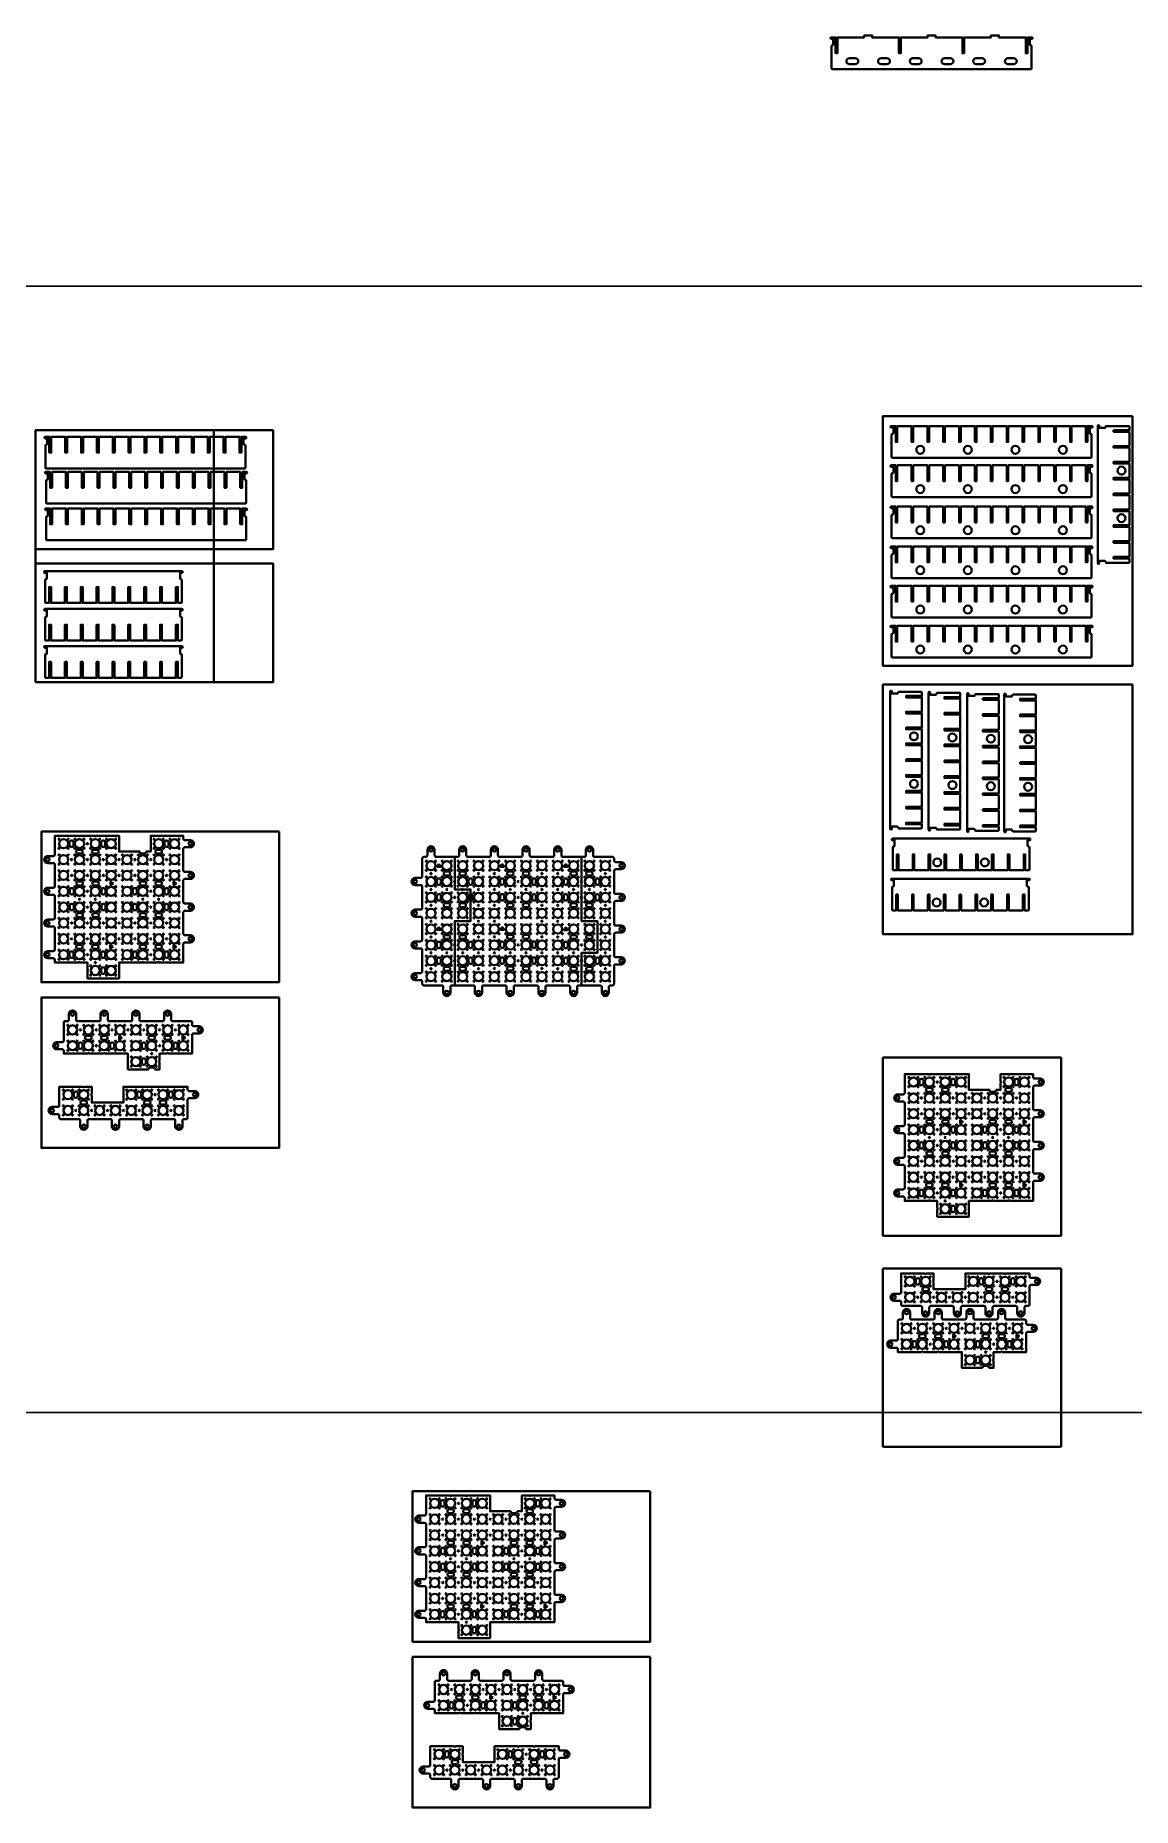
# Model space of a CAD drawing. Header units: millimetres. Extents: x -4815 to 20749, y -4662 to 5111.
# Drawn here: x 8759 to 11528, y -997 to 3476 of the extents above; entities that cross this region are included whole.
import ezdxf

# ---------------------------------------------------------------- set-up
doc = ezdxf.new("R2010")
doc.units = ezdxf.units.MM
doc.header["$LTSCALE"] = 10
doc.header["$MEASUREMENT"] = 0
for name, color, linetype in [('A-DETL-___2', 2, 'Continuous'), ('A-DETL-___3', 3, 'Continuous'), ('A-DETL-___4', 4, 'Continuous')]:
    doc.layers.add(name, color=color, linetype=linetype)

# ---------------------------------------------------------------- blocks, each defined once
blk = doc.blocks.new('motor mount 26mm')
at = {"layer": 'A-DETL-___2', "lineweight": 40, "transparency": 33554687}
for centre, radius in [((-11.5, 11.5), 1.6), ((0, 0), 11.5), ((11.5, 11.5), 1.6), ((-11.5, -11.5), 1.6), ((11.5, -11.5), 1.6)]:
    blk.add_circle(centre, radius, dxfattribs=at)
blk = doc.blocks.new('two')
at = {"layer": 'A-DETL-___2', "lineweight": 40, "transparency": 33554687}
for points in [[(20, -112), (21, -112, -0.414214), (25, -116), (25, -124, -0.414214), (21, -128), (20, -128), (20, -180.1), (-20, -180.1), (-20, -192), (-20, -238.4, -0.969223), (-20, -241.6), (-20, -278.4, -0.969223), (-20, -281.6), (-20, -312), (-20, -342), (27, -342, -0.414214), (31, -346), (31, -360, 1), (49, -360), (49, -346, -0.414214), (53, -342), (107, -342, -0.414214), (111, -346), (111, -360, 1), (129, -360), (129, -346, -0.414214), (133, -342), (187, -342, -0.414214), (191, -346), (191, -360, 1), (209, -360), (209, -346, -0.414214), (213, -342), (267, -342, -0.414214), (271, -346), (271, -360, 1), (289, -360), (289, -346, -0.414214), (293, -342), (300, -342), (300, -312), (300, -281.6, -0.969223), (300, -278.4), (300, -260), (318.4, -260), (318.4, -260, -0.969223), (321.6, -260), (340, -260), (340, -232), (340, -180.1), (300, -180.1), (300, -168), (300, -121.6, -0.969223), (300, -118.4), (300, -81.6, -0.969223), (300, -78.4), (300, -48), (300, -18), (253, -18, -0.414214), (249, -14), (249, 0, 1), (231, 0), (231, -14, -0.414214), (227, -18), (173, -18, -0.414214), (169, -14), (169, 0, 1), (151, 0), (151, -14, -0.414214), (147, -18), (93, -18, -0.414214), (89, -14), (89, 0, 1), (71, 0), (71, -14, -0.414214), (67, -18), (13, -18, -0.414214), (9, -14), (9, 0, 1), (-9, 0), (-9, -14, -0.414214), (-13, -18), (-20, -18), (-20, -32), (-20, -78.4, -0.969223), (-20, -81.6), (-20, -100), (-1.6, -100, -0.969223), (1.6, -100), (20, -100)], [(-4, -65), (4, -65, 0.414214), (8, -61), (8, -59, 0.414214), (4, -55), (-4, -55, 0.414214), (-8, -59), (-8, -61, 0.414214)], [(15, -76), (15, -84, 0.414214), (19, -88), (21, -88, 0.414214), (25, -84), (25, -76, 0.414214), (21, -72), (19, -72, 0.414214)], [(95, -76), (95, -84, 0.414214), (99, -88), (101, -88, 0.414214), (105, -84), (105, -76, 0.414214), (101, -72), (99, -72, 0.414214)], [(116, -65), (124, -65, 0.414214), (128, -61), (128, -59, 0.414214), (124, -55), (116, -55, 0.414214), (112, -59), (112, -61, 0.414214)], [(156, -65), (164, -65, 0.414214), (168, -61), (168, -59, 0.414214), (164, -55), (156, -55, 0.414214), (152, -59), (152, -61, 0.414214)], [(175, -76), (175, -84, 0.414214), (179, -88), (181, -88, 0.414214), (185, -84), (185, -76, 0.414214), (181, -72), (179, -72, 0.414214)], [(255, -76), (255, -84, 0.414214), (259, -88), (261, -88, 0.414214), (265, -84), (265, -76, 0.414214), (261, -72), (259, -72, 0.414214)], [(276, -65), (284, -65, 0.414214), (288, -61), (288, -59, 0.414214), (284, -55), (276, -55, 0.414214), (272, -59), (272, -61, 0.414214)], [(95, -116), (95, -124, 0.414214), (99, -128), (101, -128, 0.414214), (105, -124), (105, -116, 0.414214), (101, -112), (99, -112, 0.414214)], [(175, -124), (175, -116, -0.414214), (179, -112), (181, -112, -0.414214), (185, -116), (185, -124, -0.414214), (181, -128), (179, -128, -0.414214)], [(255, -116), (255, -124, 0.414214), (259, -128), (261, -128, 0.414214), (265, -124), (265, -116, 0.414214), (261, -112), (259, -112, 0.414214)], [(116, -145), (124, -145, 0.414214), (128, -141), (128, -139, 0.414214), (124, -135), (116, -135, 0.414214), (112, -139), (112, -141, 0.414214)], [(156, -145), (164, -145, 0.414214), (168, -141), (168, -139, 0.414214), (164, -135), (156, -135, 0.414214), (152, -139), (152, -141, 0.414214)], [(276, -145), (284, -145, 0.414214), (288, -141), (288, -139, 0.414214), (284, -135), (276, -135, 0.414214), (272, -139), (272, -141, 0.414214)], [(-4, -225), (4, -225, 0.414214), (8, -221), (8, -219, 0.414214), (4, -215), (-4, -215, 0.414214), (-8, -219), (-8, -221, 0.414214)], [(116, -224.5), (124, -224.5, 0.414214), (128, -220.5), (128, -218.5, 0.414214), (124, -214.5), (116, -214.5, 0.414214), (112, -218.5), (112, -220.5, 0.414214)], [(156, -224.5), (164, -224.5, 0.414214), (168, -220.5), (168, -218.5, 0.414214), (164, -214.5), (156, -214.5, 0.414214), (152, -218.5), (152, -220.5, 0.414214)], [(276, -225), (284, -225, 0.414214), (288, -221), (288, -219, 0.414214), (284, -215), (276, -215, 0.414214), (272, -219), (272, -221, 0.414214)], [(316, -225), (324, -225, 0.414214), (328, -221), (328, -219, 0.414214), (324, -215), (316, -215, 0.414214), (312, -219), (312, -221, 0.414214)], [(15, -236), (15, -244, 0.414214), (19, -248), (21, -248, 0.414214), (25, -244), (25, -236, 0.414214), (21, -232), (19, -232, 0.414214)], [(95, -235.5), (95, -243.5, 0.414214), (99, -247.5), (101, -247.5, 0.414214), (105, -243.5), (105, -235.5, 0.414214), (101, -231.5), (99, -231.5, 0.414214)], [(175, -235.5), (175, -243.5, 0.414214), (179, -247.5), (181, -247.5, 0.414214), (185, -243.5), (185, -235.5, 0.414214), (181, -231.5), (179, -231.5, 0.414214)], [(255, -236), (255, -244, 0.414214), (259, -248), (261, -248, 0.414214), (265, -244), (265, -236, 0.414214), (261, -232), (259, -232, 0.414214)], [(-4, -305), (4, -305, 0.414214), (8, -301), (8, -299, 0.414214), (4, -295), (-4, -295, 0.414214), (-8, -299), (-8, -301, 0.414214)], [(15, -284), (15, -276, -0.414214), (19, -272), (21, -272, -0.414214), (25, -276), (25, -284, -0.414214), (21, -288), (19, -288, -0.414214)], [(95, -275.5), (95, -283.5, 0.414214), (99, -287.5), (101, -287.5, 0.414214), (105, -283.5), (105, -275.5, 0.414214), (101, -271.5), (99, -271.5, 0.414214)], [(116, -304.5), (124, -304.5, 0.414214), (128, -300.5), (128, -298.5, 0.414214), (124, -294.5), (116, -294.5, 0.414214), (112, -298.5), (112, -300.5, 0.414214)], [(156, -304.5), (164, -304.5, 0.414214), (168, -300.5), (168, -298.5, 0.414214), (164, -294.5), (156, -294.5, 0.414214), (152, -298.5), (152, -300.5, 0.414214)], [(175, -283.5), (175, -275.5, -0.414214), (179, -271.5), (181, -271.5, -0.414214), (185, -275.5), (185, -283.5, -0.414214), (181, -287.5), (179, -287.5, -0.414214)], [(255, -276), (255, -284, 0.414214), (259, -288), (261, -288, 0.414214), (265, -284), (265, -276, 0.414214), (261, -272), (259, -272, 0.414214)], [(276, -305), (284, -305, 0.414214), (288, -301), (288, -299, 0.414214), (284, -295), (276, -295, 0.414214), (272, -299), (272, -301, 0.414214)]]:
    blk.add_lwpolyline(points, format="xyb", close=True, dxfattribs=at)
for points in [[(100, -35), (95.7, -42.5), (104.3, -42.5)], [(260, -35), (255.7, -42.5), (264.3, -42.5)], [(100, -194.5), (95.7, -202), (104.3, -202)], [(260, -195), (255.7, -202.5), (264.3, -202.5)]]:
    blk.add_lwpolyline(points, close=True, dxfattribs=at)
for centre, radius in [((0, 0), 4.5), ((80, 0), 4.5), ((160, 0), 4.5), ((240, 0), 4.5), ((40, -60), 1.6), ((80, -60), 1.6), ((140, -80), 1.6), ((200, -60), 1.6), ((240, -60), 1.6), ((40, -100), 1.6), ((80, -100), 1.6), ((120, -100), 1.6), ((140, -120), 1.6), ((160, -100), 1.6), ((200, -100), 1.6), ((240, -100), 1.6), ((280, -100), 1.6), ((40, -140), 1.6), ((40, -180), 1.6), ((80, -140), 1.6), ((80, -180), 1.6), ((200, -140), 1.6), ((200, -180), 1.6), ((240, -140), 1.6), ((240, -180), 1.6), ((40, -220), 1.6), ((80, -219.5), 1.6), ((200, -219.5), 1.6), ((240, -220), 1.6), ((0, -260), 1.6), ((40, -260), 1.6), ((80, -260), 1.6), ((120, -260), 1.6), ((140, -240), 1.6), ((160, -260), 1.6), ((200, -260), 1.6), ((240, -260), 1.6), ((280, -260), 1.6), ((300, -240), 1.6), ((40, -300), 1.6), ((80, -299.5), 1.6), ((140, -280), 1.6), ((200, -299.5), 1.6), ((240, -300), 1.6), ((40, -360), 4.5), ((120, -360), 4.5), ((200, -360), 4.5), ((280, -360), 4.5)]:
    blk.add_circle(centre, radius, dxfattribs=at)
at = {"layer": 'Defpoints', "lineweight": 40, "transparency": 33554687}
for p in [(0, -40), (40, -40), (80, -40), (120, -40), (160, -40), (200, -40), (240, -40), (280, -40), (0, -80), (40, -80), (80, -80), (120, -80), (160, -80), (200, -80), (240, -80), (280, -80), (40, -120), (80, -120), (120, -120), (160, -120), (200, -120), (240, -120), (280, -120), (40, -160), (80, -160), (120, -160), (160, -160), (200, -160), (240, -160), (280, -160), (0, -200), (40, -200), (80, -200), (120, -200), (160, -200), (200, -200), (240, -200), (280, -200), (320, -200), (0, -240), (0, -280), (40, -240), (40, -280), (80, -240), (80, -280), (120, -240), (120, -280), (160, -240), (160, -280), (200, -240), (200, -280), (240, -240), (240, -280), (280, -240), (280, -280), (320, -240), (0, -320), (40, -320), (80, -320), (120, -320), (160, -320), (200, -320), (240, -320), (280, -320)]:
    blk.add_blockref('motor mount 26mm', p, dxfattribs=at)
blk = doc.blocks.new('three')
at = {"layer": 'A-DETL-___2', "lineweight": 40, "transparency": 33554687}
for points in [[(-20, -278.4, -0.969223), (-20, -281.6), (-20, -312), (-20, -342), (27, -342, -0.414214), (31, -346), (31, -360, 1), (49, -360), (49, -346, -0.414214), (53, -342), (58, -342, 0.414214), (62, -338), (62, -293, -0.414214), (66, -289), (80, -289, 1), (80, -271), (66, -271, -0.414214), (62, -267), (62, -213, -0.414214), (66, -209), (80, -209, 1), (80, -191), (66, -191, -0.414214), (62, -187), (62, -133, -0.414214), (66, -129), (80, -129, 1), (80, -111), (66, -111, -0.414214), (62, -107), (62, -53, -0.414214), (66, -49), (80, -49, 1), (80, -31), (66, -31, -0.414214), (62, -27), (62, -22, 0.414214), (58, -18), (13, -18, -0.414214), (9, -14), (9, 0, 1), (-9, 0), (-9, -14, -0.414214), (-13, -18), (-20, -18), (-20, -48), (-20, -78.4, -0.969223), (-20, -81.6), (-20, -118.4, -0.969223), (-20, -121.6), (-20, -168), (-20, -179.9), (20, -179.9), (20, -248), (20, -260), (1.6, -260), (1.6, -260, -0.969223), (-1.6, -260), (-20, -260)], [(-4, -65), (4, -65, 0.414214), (8, -61), (8, -59, 0.414214), (4, -55), (-4, -55, 0.414214), (-8, -59), (-8, -61, 0.414214)], [(15, -76), (15, -84, 0.414214), (19, -88), (21, -88, 0.414214), (25, -84), (25, -76, 0.414214), (21, -72), (19, -72, 0.414214)], [(15, -124), (15, -116, -0.414214), (19, -112), (21, -112, -0.414214), (25, -116), (25, -124, -0.414214), (21, -128), (19, -128, -0.414214)], [(-4, -145), (4, -145, 0.414214), (8, -141), (8, -139, 0.414214), (4, -135), (-4, -135, 0.414214), (-8, -139), (-8, -141, 0.414214)], [(-4, -305), (4, -305, 0.414214), (8, -301), (8, -299, 0.414214), (4, -295), (-4, -295, 0.414214), (-8, -299), (-8, -301, 0.414214)], [(15, -284), (15, -276, -0.414214), (19, -272), (21, -272, -0.414214), (25, -276), (25, -284, -0.414214), (21, -288), (19, -288, -0.414214)]]:
    blk.add_lwpolyline(points, format="xyb", close=True, dxfattribs=at)
for centre, radius in [((0, 0), 4.5), ((80, -40), 4.5), ((40, -60), 1.6), ((0, -100), 1.6), ((40, -100), 1.6), ((80, -120), 4.5), ((40, -140), 1.6), ((40, -180), 1.6), ((40, -220), 1.6), ((80, -200), 4.5), ((40, -260), 1.6), ((40, -300), 1.6), ((80, -280), 4.5), ((40, -360), 4.5)]:
    blk.add_circle(centre, radius, dxfattribs=at)
at = {"layer": 'Defpoints', "lineweight": 40, "transparency": 33554687}
for p in [(0, -40), (40, -40), (0, -80), (40, -80), (0, -120), (40, -120), (0, -160), (40, -160), (40, -200), (0, -280), (40, -240), (40, -280), (0, -320), (40, -320)]:
    blk.add_blockref('motor mount 26mm', p, dxfattribs=at)
blk = doc.blocks.new('one')
at = {"layer": 'A-DETL-___2', "lineweight": 40, "transparency": 33554687}
for points in [[(59.9, -78.4), (59.9, -32), (59.9, -18), (13, -18, -0.414214), (9, -14), (9, 0, 1), (-9, 0), (-9, -14, -0.414214), (-13, -18), (-18, -18, 0.414214), (-22, -22), (-22, -67, -0.414214), (-26, -71), (-40, -71, 1), (-40, -89), (-26, -89, -0.414214), (-22, -93), (-22, -147, -0.414214), (-26, -151), (-40, -151, 1), (-40, -169), (-26, -169, -0.414214), (-22, -173), (-22, -227, -0.414214), (-26, -231), (-40, -231, 1), (-40, -249), (-26, -249, -0.414214), (-22, -253), (-22, -307, -0.414214), (-26, -311), (-40, -311, 1), (-40, -329), (-26, -329, -0.414214), (-22, -333), (-22, -338, 0.414214), (-18, -342), (27, -342, -0.414214), (31, -346), (31, -360, 1), (49, -360), (49, -346, -0.414214), (53, -342), (59.9, -342), (59.9, -312), (59.9, -281.6)], [(99.9, -128), (99, -128, -0.414214), (95, -124), (95, -116, -0.414214), (99, -112), (99.9, -112)]]:
    blk.add_lwpolyline(points, format="xyb", dxfattribs=at)
for points in [[(20, -35), (15.7, -42.5), (24.3, -42.5)], [(20, -194.5), (15.7, -202), (24.3, -202)]]:
    blk.add_lwpolyline(points, close=True, dxfattribs=at)
for points in [[(15, -76), (15, -84, 0.414214), (19, -88), (21, -88, 0.414214), (25, -84), (25, -76, 0.414214), (21, -72), (19, -72, 0.414214)], [(36, -65), (44, -65, 0.414214), (48, -61), (48, -59, 0.414214), (44, -55), (36, -55, 0.414214), (32, -59), (32, -61, 0.414214)], [(15, -116), (15, -124, 0.414214), (19, -128), (21, -128, 0.414214), (25, -124), (25, -116, 0.414214), (21, -112), (19, -112, 0.414214)], [(36, -145), (44, -145, 0.414214), (48, -141), (48, -139, 0.414214), (44, -135), (36, -135, 0.414214), (32, -139), (32, -141, 0.414214)], [(76, -145), (84, -145, 0.414214), (88, -141), (88, -139, 0.414214), (84, -135), (76, -135, 0.414214), (72, -139), (72, -141, 0.414214)], [(36, -225), (44, -225, 0.414214), (48, -221), (48, -219, 0.414214), (44, -215), (36, -215, 0.414214), (32, -219), (32, -221, 0.414214)], [(15, -236), (15, -244, 0.414214), (19, -248), (21, -248, 0.414214), (25, -244), (25, -236, 0.414214), (21, -232), (19, -232, 0.414214)], [(15, -276), (15, -284, 0.414214), (19, -288), (21, -288, 0.414214), (25, -284), (25, -276, 0.414214), (21, -272), (19, -272, 0.414214)], [(36, -305), (44, -305, 0.414214), (48, -301), (48, -299, 0.414214), (44, -295), (36, -295, 0.414214), (32, -299), (32, -301, 0.414214)]]:
    blk.add_lwpolyline(points, format="xyb", close=True, dxfattribs=at)
for points in [[(78.4, -100.1), (59.9, -100.1), (59.9, -81.6)], [(59.9, -192), (59.9, -180), (99.9, -180), (99.9, -128)], [(99.9, -112), (99.9, -100.1), (81.6, -100.1)], [(59.9, -238.4), (59.9, -192)], [(59.9, -278.4), (59.9, -241.6)]]:
    blk.add_lwpolyline(points, dxfattribs=at)
for centre, radius in [((0, 0), 4.5), ((-40, -80), 4.5), ((0, -60), 1.6), ((0, -100), 1.6), ((40, -100), 1.6), ((60, -120), 1.6), ((-40, -160), 4.5), ((0, -140), 1.6), ((0, -180), 1.6), ((0, -220), 1.6), ((-40, -240), 4.5), ((0, -260), 1.6), ((40, -260), 1.6), ((0, -300), 1.6), ((-40, -320), 4.5), ((40, -360), 4.5)]:
    blk.add_circle(centre, radius, dxfattribs=at)
for centre, start, end in [((60, -80), 91.7908, 268.2092), ((80, -100), 181.7908, 358.2092), ((60, -240), 91.7908, 268.2092), ((60, -280), 91.7908, 268.2092)]:
    blk.add_arc(centre, 1.6, start, end, dxfattribs=at)
at = {"layer": 'Defpoints', "lineweight": 40, "transparency": 33554687}
for p in [(0, -40), (40, -40), (0, -80), (40, -80), (0, -120), (40, -120), (80, -120), (0, -160), (40, -160), (80, -160), (0, -200), (40, -200), (0, -240), (0, -280), (40, -240), (40, -280), (0, -320), (40, -320)]:
    blk.add_blockref('motor mount 26mm', p, dxfattribs=at)
blk = doc.blocks.new('4mm long')
at = {"layer": 'A-DETL-___3', "lineweight": 40, "transparency": 33554687}
blk.add_lwpolyline([(5257.4, 1771.5, -1.000483), (5257.4, 1775.5), (5268.5, 1775.5), (5268.5, 1735.5), (5272.5, 1735.5), (5272.5, 1775.5), (5308.5, 1775.5), (5308.5, 1735.5), (5312.5, 1735.5), (5312.5, 1775.5), (5348.5, 1775.5), (5348.5, 1735.5), (5352.5, 1735.5), (5352.5, 1775.5), (5388.5, 1775.5), (5388.5, 1735.5), (5392.5, 1735.5), (5392.5, 1775.5), (5428.5, 1775.5), (5428.5, 1735.5), (5432.5, 1735.5), (5432.5, 1775.5), (5468.5, 1775.5), (5468.5, 1735.5), (5472.5, 1735.5), (5472.5, 1775.5), (5508.5, 1775.5), (5508.5, 1735.5), (5512.5, 1735.5), (5512.5, 1775.5), (5548.5, 1775.5), (5548.5, 1735.5), (5552.5, 1735.5), (5552.5, 1775.5), (5588.5, 1775.5), (5588.5, 1735.5), (5592.5, 1735.5), (5592.5, 1775.5), (5628.5, 1775.5), (5628.5, 1735.5), (5632.5, 1735.5), (5632.5, 1775.5), (5668.5, 1775.5), (5668.5, 1735.5), (5672.5, 1735.5), (5672.5, 1775.5), (5708.5, 1775.5), (5708.5, 1735.5), (5712.5, 1735.5), (5712.5, 1775.5), (5748.5, 1775.5), (5748.5, 1735.5), (5752.5, 1735.5), (5752.5, 1775.5), (5763.5, 1775.5, -0.999998), (5763.6, 1771.5), (5758.5, 1771.5), (5758.5, 1757.5, 0.414214), (5760.5, 1755.5), (5761, 1755.5, -0.414214), (5763, 1753.5), (5763, 1697.5, -0.414214), (5761, 1695.5), (5260, 1695.5, -0.414214), (5258, 1697.5), (5258, 1753.5, -0.414214), (5260, 1755.5), (5260.5, 1755.5, 0.414214), (5262.5, 1757.5), (5262.5, 1771.5), (5257.4, 1771.5)], format="xyb", dxfattribs=at)
for centre in [(5330.5, 1715.5), (5450.5, 1715.5), (5570.5, 1715.5), (5690.5, 1715.5)]:
    blk.add_circle(centre, 10, dxfattribs=at)
blk = doc.blocks.new('4mm short')
at = {"layer": 'A-DETL-___3', "lineweight": 40, "transparency": 33554687}
for points in [[(-20, 62), (20, 62), (20, 98), (-20, 98), (-20, 102), (20, 102), (20, 138), (-20, 138), (-20, 142), (20, 142), (20, 178), (-20, 178), (-20, 182), (20, 182), (20, 218), (-20, 218), (-20, 222), (20, 222), (20, 230.5, 0.414214), (18, 232.5), (-38, 232.5, 0.45648), (-40, 230.2, -0.451122), (-42, 228), (-56, 228), (-56, 233.1, 0.999998), (-60, 233.1), (-60, -113.1, 1.000969), (-56, -113.1), (-56, -108), (-42, -108, -0.414214), (-40, -110), (-40, -110.5, 0.414214), (-38, -112.5), (18, -112.5, 0.414214), (20, -110.5), (20, -102), (-20, -102), (-20, -98), (20, -98), (20, -62), (-20, -62), (-20, -58), (20, -58), (20, -22), (-20, -22), (-20, -18), (20, -18), (20, 18), (-20, 18), (-20, 22), (20, 22), (20, 58), (-20, 58)], [(10, 120, 1), (-10, 120, 1)], [(10, 0, 1), (-10, 0, 1)]]:
    blk.add_lwpolyline(points, format="xyb", close=True, dxfattribs=at)
blk = doc.blocks.new('Lower Matrix (long)')
at = {"layer": 'A-DETL-___3', "lineweight": 40, "transparency": 33554687}
blk.add_line((5268.5, 1735.5), (5272.5, 1735.5), dxfattribs=at)
for points in [[(5257.4, 1775.5), (5268.2, 1775.5), (5268.2, 1735.5), (5272.7, 1735.5), (5272.7, 1775.5), (5340.5, 1775.5), (5340.5, 1780.5), (5360.5, 1780.5), (5360.5, 1775.5), (5428.2, 1775.5), (5428.2, 1735.5), (5432.7, 1735.5), (5432.7, 1775.5), (5500.5, 1775.5), (5500.5, 1780.5), (5520.5, 1780.5), (5520.5, 1775.5), (5588.2, 1775.5), (5588.2, 1735.5), (5592.7, 1735.5), (5592.7, 1775.5), (5660.5, 1775.5), (5660.5, 1780.5), (5680.5, 1780.5), (5680.5, 1775.5), (5748.2, 1775.5), (5748.2, 1735.5), (5752.7, 1735.5), (5752.7, 1775.5), (5763.5, 1775.5, -0.999998), (5763.6, 1771.5), (5758.5, 1771.5), (5758.5, 1757.5, 0.45648), (5760.7, 1755.5, -0.451122), (5763, 1753.5), (5763, 1697.5, -0.414214), (5761, 1695.5), (5260, 1695.5, -0.414214), (5258, 1697.5), (5258, 1753.5, -0.414214), (5260, 1755.5), (5260.5, 1755.5, 0.414214), (5262.5, 1757.5), (5262.5, 1771.5), (5257.4, 1771.5, -0.999033)], [(5318, 1723), (5303, 1723, 1), (5303, 1708), (5318, 1708, 1)], [(5383, 1723), (5398, 1723, -1), (5398, 1708), (5383, 1708, -1)], [(5478, 1723), (5463, 1723, 1), (5463, 1708), (5478, 1708, 1)], [(5543, 1723), (5558, 1723, -1), (5558, 1708), (5543, 1708, -1)], [(5638, 1723), (5623, 1723, 1), (5623, 1708), (5638, 1708, 1)], [(5703, 1723), (5718, 1723, -1), (5718, 1708), (5703, 1708, -1)]]:
    blk.add_lwpolyline(points, format="xyb", close=True, dxfattribs=at)

msp = doc.modelspace()

# ---------------------------------------------------------------- linework, layer by layer
for p, q in [((1379, 2843.4), (20749, 2843.4)), ((1377.2, 0), (20749, 0))]:
    msp.add_line(p, q)
at = {"layer": 'A-DETL-___2', "lineweight": 40, "transparency": 33554687}
msp.add_lwpolyline([(9857.5, 1308.5), (9857.5, 1320.5), (9835.9, 1320.5), (9817.5, 1320.5), (9817.5, 1388.5), (9817.5, 1402.5), (9770.5, 1402.5, -0.414214), (9766.5, 1406.5), (9766.5, 1420.5, 1), (9748.5, 1420.5), (9748.5, 1406.5, -0.414214), (9744.5, 1402.5), (9739.5, 1402.5, 0.414214), (9735.5, 1398.5), (9735.5, 1353.5, -0.414214), (9731.5, 1349.5), (9717.5, 1349.5, 1), (9717.5, 1331.5), (9731.5, 1331.5, -0.414214), (9735.5, 1327.5), (9735.5, 1273.5, -0.414214), (9731.5, 1269.5), (9717.5, 1269.5, 1), (9717.5, 1251.5), (9731.5, 1251.5, -0.414214), (9735.5, 1247.5), (9735.5, 1193.5, -0.414214), (9731.5, 1189.5), (9717.5, 1189.5, 1), (9717.5, 1171.5), (9731.5, 1171.5, -0.414214), (9735.5, 1167.5), (9735.5, 1113.5, -0.414214), (9731.5, 1109.5), (9717.5, 1109.5, 1), (9717.5, 1091.5), (9731.5, 1091.5, -0.414214), (9735.5, 1087.5), (9735.5, 1082.5, 0.414214), (9739.5, 1078.5), (9784.5, 1078.5, -0.414214), (9788.5, 1074.5), (9788.5, 1060.5, 1), (9806.5, 1060.5), (9806.5, 1074.5, -0.414214), (9810.5, 1078.5), (9817.5, 1078.5), (9817.5, 1108.5), (9817.5, 1228.5)], format="xyb", dxfattribs=at)
for points in [[(9839.1, 1320.6), (9857.6, 1320.6), (9857.6, 1308.5), (9857.6, 1240.5), (9817.6, 1240.5), (9817.6, 1228.5), (9817.6, 1108.5), (9817.6, 1078.5), (9864.5, 1078.5, -0.414214), (9868.5, 1074.5), (9868.5, 1060.5, 1), (9886.5, 1060.5), (9886.5, 1074.5, -0.414214), (9890.5, 1078.5), (9944.5, 1078.5, -0.414214), (9948.5, 1074.5), (9948.5, 1060.5, 1), (9966.5, 1060.5), (9966.5, 1074.5, -0.414214), (9970.5, 1078.5), (10024.5, 1078.5, -0.414214), (10028.5, 1074.5), (10028.5, 1060.5, 1), (10046.5, 1060.5), (10046.5, 1074.5, -0.414214), (10050.5, 1078.5), (10104.5, 1078.5, -0.414214), (10108.5, 1074.5), (10108.5, 1060.5, 1), (10126.5, 1060.5), (10126.5, 1074.5, -0.414214), (10130.5, 1078.5), (10137.5, 1078.5), (10137.5, 1108.5), (10137.5, 1160.6), (10155.9, 1160.6, -0.969223), (10155.9, 1160.6), (10177.5, 1160.6), (10177.5, 1188.5), (10177.5, 1240.5), (10137.5, 1240.5), (10137.5, 1252.5), (10137.5, 1372.5), (10137.5, 1402.5), (10090.5, 1402.5, -0.414214), (10086.5, 1406.5), (10086.5, 1420.5, 1), (10068.5, 1420.5), (10068.5, 1406.5, -0.414214), (10064.5, 1402.5), (10010.5, 1402.5, -0.414214), (10006.5, 1406.5), (10006.5, 1420.5, 1), (9988.5, 1420.5), (9988.5, 1406.5, -0.414214), (9984.5, 1402.5), (9930.5, 1402.5, -0.414214), (9926.5, 1406.5), (9926.5, 1420.5, 1), (9908.5, 1420.5), (9908.5, 1406.5, -0.414214), (9904.5, 1402.5), (9850.5, 1402.5, -0.414214), (9846.5, 1406.5), (9846.5, 1420.5, 1), (9828.5, 1420.5), (9828.5, 1406.5, -0.414214), (9824.5, 1402.5), (9817.6, 1402.5), (9817.6, 1388.5), (9817.6, 1320.6)], [(10137.6, 1108.5), (10137.6, 1078.5), (10184.5, 1078.5, -0.414214), (10188.5, 1074.5), (10188.5, 1060.5, 1), (10206.5, 1060.5), (10206.5, 1074.5, -0.414214), (10210.5, 1078.5), (10215.5, 1078.5, 0.414214), (10219.5, 1082.5), (10219.5, 1127.5, -0.414214), (10223.5, 1131.5), (10237.5, 1131.5, 1), (10237.5, 1149.5), (10223.5, 1149.5, -0.414214), (10219.5, 1153.5), (10219.5, 1207.5, -0.414214), (10223.5, 1211.5), (10237.5, 1211.5, 1), (10237.5, 1229.5), (10223.5, 1229.5, -0.414214), (10219.5, 1233.5), (10219.5, 1287.5, -0.414214), (10223.5, 1291.5), (10237.5, 1291.5, 1), (10237.5, 1309.5), (10223.5, 1309.5, -0.414214), (10219.5, 1313.5), (10219.5, 1367.5, -0.414214), (10223.5, 1371.5), (10237.5, 1371.5, 1), (10237.5, 1389.5), (10223.5, 1389.5, -0.414214), (10219.5, 1393.5), (10219.5, 1398.5, 0.414214), (10215.5, 1402.5), (10170.5, 1402.5, -0.414214), (10166.5, 1406.5), (10166.5, 1420.5, 1), (10148.5, 1420.5), (10148.5, 1406.5, -0.414214), (10144.5, 1402.5), (10137.6, 1402.5), (10137.6, 1372.5), (10137.6, 1252.5), (10137.6, 1240.6), (10177.6, 1240.6), (10177.6, 1172.5), (10177.6, 1160.5), (10159.1, 1160.5, -0.969223), (10159.1, 1160.5), (10137.6, 1160.5)], [(9772.5, 1344.5), (9772.5, 1336.5, 0.414214), (9776.5, 1332.5), (9778.5, 1332.5, 0.414214), (9782.5, 1336.5), (9782.5, 1344.5, 0.414214), (9778.5, 1348.5), (9776.5, 1348.5, 0.414214)], [(9793.5, 1355.5), (9801.5, 1355.5, 0.414214), (9805.5, 1359.5), (9805.5, 1361.5, 0.414214), (9801.5, 1365.5), (9793.5, 1365.5, 0.414214), (9789.5, 1361.5), (9789.5, 1359.5, 0.414214)], [(9833.5, 1355.5), (9841.5, 1355.5, 0.414214), (9845.5, 1359.5), (9845.5, 1361.5, 0.414214), (9841.5, 1365.5), (9833.5, 1365.5, 0.414214), (9829.5, 1361.5), (9829.5, 1359.5, 0.414214)], [(9852.5, 1344.5), (9852.5, 1336.5, 0.414214), (9856.5, 1332.5), (9858.5, 1332.5, 0.414214), (9862.5, 1336.5), (9862.5, 1344.5, 0.414214), (9858.5, 1348.5), (9856.5, 1348.5, 0.414214)], [(9932.5, 1344.5), (9932.5, 1336.5, 0.414214), (9936.5, 1332.5), (9938.5, 1332.5, 0.414214), (9942.5, 1336.5), (9942.5, 1344.5, 0.414214), (9938.5, 1348.5), (9936.5, 1348.5, 0.414214)], [(9953.5, 1355.5), (9961.5, 1355.5, 0.414214), (9965.5, 1359.5), (9965.5, 1361.5, 0.414214), (9961.5, 1365.5), (9953.5, 1365.5, 0.414214), (9949.5, 1361.5), (9949.5, 1359.5, 0.414214)], [(9993.5, 1355.5), (10001.5, 1355.5, 0.414214), (10005.5, 1359.5), (10005.5, 1361.5, 0.414214), (10001.5, 1365.5), (9993.5, 1365.5, 0.414214), (9989.5, 1361.5), (9989.5, 1359.5, 0.414214)], [(10012.5, 1344.5), (10012.5, 1336.5, 0.414214), (10016.5, 1332.5), (10018.5, 1332.5, 0.414214), (10022.5, 1336.5), (10022.5, 1344.5, 0.414214), (10018.5, 1348.5), (10016.5, 1348.5, 0.414214)], [(10092.5, 1344.5), (10092.5, 1336.5, 0.414214), (10096.5, 1332.5), (10098.5, 1332.5, 0.414214), (10102.5, 1336.5), (10102.5, 1344.5, 0.414214), (10098.5, 1348.5), (10096.5, 1348.5, 0.414214)], [(10113.5, 1355.5), (10121.5, 1355.5, 0.414214), (10125.5, 1359.5), (10125.5, 1361.5, 0.414214), (10121.5, 1365.5), (10113.5, 1365.5, 0.414214), (10109.5, 1361.5), (10109.5, 1359.5, 0.414214)], [(10153.5, 1355.5), (10161.5, 1355.5, 0.414214), (10165.5, 1359.5), (10165.5, 1361.5, 0.414214), (10161.5, 1365.5), (10153.5, 1365.5, 0.414214), (10149.5, 1361.5), (10149.5, 1359.5, 0.414214)], [(10172.5, 1344.5), (10172.5, 1336.5, 0.414214), (10176.5, 1332.5), (10178.5, 1332.5, 0.414214), (10182.5, 1336.5), (10182.5, 1344.5, 0.414214), (10178.5, 1348.5), (10176.5, 1348.5, 0.414214)], [(9772.5, 1304.5), (9772.5, 1296.5, 0.414214), (9776.5, 1292.5), (9778.5, 1292.5, 0.414214), (9782.5, 1296.5), (9782.5, 1304.5, 0.414214), (9778.5, 1308.5), (9776.5, 1308.5, 0.414214)], [(9852.5, 1296.5), (9852.5, 1304.5, -0.414214), (9856.5, 1308.5), (9858.5, 1308.5, -0.414214), (9862.5, 1304.5), (9862.5, 1296.5, -0.414214), (9858.5, 1292.5), (9856.5, 1292.5, -0.414214)], [(9932.5, 1304.5), (9932.5, 1296.5, 0.414214), (9936.5, 1292.5), (9938.5, 1292.5, 0.414214), (9942.5, 1296.5), (9942.5, 1304.5, 0.414214), (9938.5, 1308.5), (9936.5, 1308.5, 0.414214)], [(10012.5, 1296.5), (10012.5, 1304.5, -0.414214), (10016.5, 1308.5), (10018.5, 1308.5, -0.414214), (10022.5, 1304.5), (10022.5, 1296.5, -0.414214), (10018.5, 1292.5), (10016.5, 1292.5, -0.414214)], [(10092.5, 1304.5), (10092.5, 1296.5, 0.414214), (10096.5, 1292.5), (10098.5, 1292.5, 0.414214), (10102.5, 1296.5), (10102.5, 1304.5, 0.414214), (10098.5, 1308.5), (10096.5, 1308.5, 0.414214)], [(10172.5, 1296.5), (10172.5, 1304.5, -0.414214), (10176.5, 1308.5), (10178.5, 1308.5, -0.414214), (10182.5, 1304.5), (10182.5, 1296.5, -0.414214), (10178.5, 1292.5), (10176.5, 1292.5, -0.414214)], [(9793.5, 1275.5), (9801.5, 1275.5, 0.414214), (9805.5, 1279.5), (9805.5, 1281.5, 0.414214), (9801.5, 1285.5), (9793.5, 1285.5, 0.414214), (9789.5, 1281.5), (9789.5, 1279.5, 0.414214)], [(9833.5, 1275.5), (9841.5, 1275.5, 0.414214), (9845.5, 1279.5), (9845.5, 1281.5, 0.414214), (9841.5, 1285.5), (9833.5, 1285.5, 0.414214), (9829.5, 1281.5), (9829.5, 1279.5, 0.414214)], [(9953.5, 1275.5), (9961.5, 1275.5, 0.414214), (9965.5, 1279.5), (9965.5, 1281.5, 0.414214), (9961.5, 1285.5), (9953.5, 1285.5, 0.414214), (9949.5, 1281.5), (9949.5, 1279.5, 0.414214)], [(9993.5, 1275.5), (10001.5, 1275.5, 0.414214), (10005.5, 1279.5), (10005.5, 1281.5, 0.414214), (10001.5, 1285.5), (9993.5, 1285.5, 0.414214), (9989.5, 1281.5), (9989.5, 1279.5, 0.414214)], [(10113.5, 1275.5), (10121.5, 1275.5, 0.414214), (10125.5, 1279.5), (10125.5, 1281.5, 0.414214), (10121.5, 1285.5), (10113.5, 1285.5, 0.414214), (10109.5, 1281.5), (10109.5, 1279.5, 0.414214)], [(10153.5, 1275.5), (10161.5, 1275.5, 0.414214), (10165.5, 1279.5), (10165.5, 1281.5, 0.414214), (10161.5, 1285.5), (10153.5, 1285.5, 0.414214), (10149.5, 1281.5), (10149.5, 1279.5, 0.414214)], [(9772.5, 1184.5), (9772.5, 1176.5, 0.414214), (9776.5, 1172.5), (9778.5, 1172.5, 0.414214), (9782.5, 1176.5), (9782.5, 1184.5, 0.414214), (9778.5, 1188.5), (9776.5, 1188.5, 0.414214)], [(9793.5, 1195.5), (9801.5, 1195.5, 0.414214), (9805.5, 1199.5), (9805.5, 1201.5, 0.414214), (9801.5, 1205.5), (9793.5, 1205.5, 0.414214), (9789.5, 1201.5), (9789.5, 1199.5, 0.414214)], [(9833.5, 1195.5), (9841.5, 1195.5, 0.414214), (9845.5, 1199.5), (9845.5, 1201.5, 0.414214), (9841.5, 1205.5), (9833.5, 1205.5, 0.414214), (9829.5, 1201.5), (9829.5, 1199.5, 0.414214)], [(9852.5, 1184.5), (9852.5, 1176.5, 0.414214), (9856.5, 1172.5), (9858.5, 1172.5, 0.414214), (9862.5, 1176.5), (9862.5, 1184.5, 0.414214), (9858.5, 1188.5), (9856.5, 1188.5, 0.414214)], [(9932.5, 1185), (9932.5, 1177, 0.414214), (9936.5, 1173), (9938.5, 1173, 0.414214), (9942.5, 1177), (9942.5, 1185, 0.414214), (9938.5, 1189), (9936.5, 1189, 0.414214)], [(9953.5, 1196), (9961.5, 1196, 0.414214), (9965.5, 1200), (9965.5, 1202, 0.414214), (9961.5, 1206), (9953.5, 1206, 0.414214), (9949.5, 1202), (9949.5, 1200, 0.414214)], [(9993.5, 1196), (10001.5, 1196, 0.414214), (10005.5, 1200), (10005.5, 1202, 0.414214), (10001.5, 1206), (9993.5, 1206, 0.414214), (9989.5, 1202), (9989.5, 1200, 0.414214)], [(10012.5, 1185), (10012.5, 1177, 0.414214), (10016.5, 1173), (10018.5, 1173, 0.414214), (10022.5, 1177), (10022.5, 1185, 0.414214), (10018.5, 1189), (10016.5, 1189, 0.414214)], [(10092.5, 1184.5), (10092.5, 1176.5, 0.414214), (10096.5, 1172.5), (10098.5, 1172.5, 0.414214), (10102.5, 1176.5), (10102.5, 1184.5, 0.414214), (10098.5, 1188.5), (10096.5, 1188.5, 0.414214)], [(10113.5, 1195.5), (10121.5, 1195.5, 0.414214), (10125.5, 1199.5), (10125.5, 1201.5, 0.414214), (10121.5, 1205.5), (10113.5, 1205.5, 0.414214), (10109.5, 1201.5), (10109.5, 1199.5, 0.414214)], [(10153.5, 1195.5), (10161.5, 1195.5, 0.414214), (10165.5, 1199.5), (10165.5, 1201.5, 0.414214), (10161.5, 1205.5), (10153.5, 1205.5, 0.414214), (10149.5, 1201.5), (10149.5, 1199.5, 0.414214)], [(9772.5, 1144.5), (9772.5, 1136.5, 0.414214), (9776.5, 1132.5), (9778.5, 1132.5, 0.414214), (9782.5, 1136.5), (9782.5, 1144.5, 0.414214), (9778.5, 1148.5), (9776.5, 1148.5, 0.414214)], [(9793.5, 1115.5), (9801.5, 1115.5, 0.414214), (9805.5, 1119.5), (9805.5, 1121.5, 0.414214), (9801.5, 1125.5), (9793.5, 1125.5, 0.414214), (9789.5, 1121.5), (9789.5, 1119.5, 0.414214)], [(9833.5, 1115.5), (9841.5, 1115.5, 0.414214), (9845.5, 1119.5), (9845.5, 1121.5, 0.414214), (9841.5, 1125.5), (9833.5, 1125.5, 0.414214), (9829.5, 1121.5), (9829.5, 1119.5, 0.414214)], [(9852.5, 1136.5), (9852.5, 1144.5, -0.414214), (9856.5, 1148.5), (9858.5, 1148.5, -0.414214), (9862.5, 1144.5), (9862.5, 1136.5, -0.414214), (9858.5, 1132.5), (9856.5, 1132.5, -0.414214)], [(9932.5, 1145), (9932.5, 1137, 0.414214), (9936.5, 1133), (9938.5, 1133, 0.414214), (9942.5, 1137), (9942.5, 1145, 0.414214), (9938.5, 1149), (9936.5, 1149, 0.414214)], [(9953.5, 1116), (9961.5, 1116, 0.414214), (9965.5, 1120), (9965.5, 1122, 0.414214), (9961.5, 1126), (9953.5, 1126, 0.414214), (9949.5, 1122), (9949.5, 1120, 0.414214)], [(9993.5, 1116), (10001.5, 1116, 0.414214), (10005.5, 1120), (10005.5, 1122, 0.414214), (10001.5, 1126), (9993.5, 1126, 0.414214), (9989.5, 1122), (9989.5, 1120, 0.414214)], [(10012.5, 1137), (10012.5, 1145, -0.414214), (10016.5, 1149), (10018.5, 1149, -0.414214), (10022.5, 1145), (10022.5, 1137, -0.414214), (10018.5, 1133), (10016.5, 1133, -0.414214)], [(10092.5, 1144.5), (10092.5, 1136.5, 0.414214), (10096.5, 1132.5), (10098.5, 1132.5, 0.414214), (10102.5, 1136.5), (10102.5, 1144.5, 0.414214), (10098.5, 1148.5), (10096.5, 1148.5, 0.414214)], [(10113.5, 1115.5), (10121.5, 1115.5, 0.414214), (10125.5, 1119.5), (10125.5, 1121.5, 0.414214), (10121.5, 1125.5), (10113.5, 1125.5, 0.414214), (10109.5, 1121.5), (10109.5, 1119.5, 0.414214)], [(10153.5, 1115.5), (10161.5, 1115.5, 0.414214), (10165.5, 1119.5), (10165.5, 1121.5, 0.414214), (10161.5, 1125.5), (10153.5, 1125.5, 0.414214), (10149.5, 1121.5), (10149.5, 1119.5, 0.414214)], [(10172.5, 1136.5), (10172.5, 1144.5, -0.414214), (10176.5, 1148.5), (10178.5, 1148.5, -0.414214), (10182.5, 1144.5), (10182.5, 1136.5, -0.414214), (10178.5, 1132.5), (10176.5, 1132.5, -0.414214)]]:
    msp.add_lwpolyline(points, format="xyb", close=True, dxfattribs=at)
for points in [[(9777.5, 1385.5), (9773.2, 1378), (9781.9, 1378)], [(9937.5, 1385.5), (9933.2, 1378), (9941.9, 1378)], [(10097.5, 1385.5), (10093.2, 1378), (10101.9, 1378)], [(9777.5, 1226), (9773.2, 1218.5), (9781.9, 1218.5)], [(9937.5, 1226), (9933.2, 1218.5), (9941.9, 1218.5)], [(10097.5, 1225.5), (10093.2, 1218), (10101.9, 1218)]]:
    msp.add_lwpolyline(points, close=True, dxfattribs=at)
msp.add_lwpolyline([(9817.5, 1228.5), (9817.5, 1240.6), (9857.5, 1240.6), (9857.5, 1308.5)], dxfattribs=at)
for centre, radius in [((9757.5, 1420.5), 4.5), ((9837.5, 1420.5), 4.5), ((9917.5, 1420.5), 4.5), ((9997.5, 1420.5), 4.5), ((10077.5, 1420.5), 4.5), ((10157.5, 1420.5), 4.5), ((9717.5, 1340.5), 4.5), ((9757.5, 1360.5), 1.6), ((9817.5, 1340.5), 1.6), ((9877.5, 1360.5), 1.6), ((9917.5, 1360.5), 1.6), ((9977.5, 1340.5), 1.6), ((10037.5, 1360.5), 1.6), ((10077.5, 1360.5), 1.6), ((10137.5, 1340.5), 1.6), ((10197.5, 1360.5), 1.6), ((10237.5, 1380.5), 4.5), ((9757.5, 1320.5), 1.6), ((9797.5, 1320.5), 1.6), ((9817.5, 1300.5), 1.6), ((9837.5, 1320.5), 1.6), ((9877.5, 1320.5), 1.6), ((9917.5, 1320.5), 1.6), ((9957.5, 1320.5), 1.6), ((9977.5, 1300.5), 1.6), ((9997.5, 1320.5), 1.6), ((10037.5, 1320.5), 1.6), ((10077.5, 1320.5), 1.6), ((10117.5, 1320.5), 1.6), ((10137.5, 1300.5), 1.6), ((10157.5, 1320.5), 1.6), ((10197.5, 1320.5), 1.6), ((10237.5, 1300.5), 4.5), ((9717.5, 1260.5), 4.5), ((9757.5, 1280.5), 1.6), ((9877.5, 1280.5), 1.6), ((9917.5, 1280.5), 1.6), ((10037.5, 1280.5), 1.6), ((10077.5, 1280.5), 1.6), ((10197.5, 1280.5), 1.6), ((9757.5, 1240.5), 1.6), ((9877.5, 1240.5), 1.6), ((9917.5, 1240.5), 1.6), ((10037.5, 1240.5), 1.6), ((10077.5, 1240.5), 1.6), ((10197.5, 1240.5), 1.6), ((10237.5, 1220.5), 4.5), ((9717.5, 1180.5), 4.5), ((9757.5, 1200.5), 1.6), ((9817.5, 1180.5), 1.6), ((9877.5, 1200.5), 1.6), ((9917.5, 1201), 1.6), ((9977.5, 1180.5), 1.6), ((10037.5, 1201), 1.6), ((10077.5, 1200.5), 1.6), ((10137.5, 1180.5), 1.6), ((10197.5, 1200.5), 1.6), ((9757.5, 1160.5), 1.6), ((9757.5, 1120.5), 1.6), ((9797.5, 1160.5), 1.6), ((9817.5, 1140.5), 1.6), ((9837.5, 1160.5), 1.6), ((9877.5, 1160.5), 1.6), ((9877.5, 1120.5), 1.6), ((9917.5, 1160.5), 1.6), ((9917.5, 1121), 1.6), ((9957.5, 1160.5), 1.6), ((9977.5, 1140.5), 1.6), ((9997.5, 1160.5), 1.6), ((10037.5, 1160.5), 1.6), ((10037.5, 1121), 1.6), ((10077.5, 1160.5), 1.6), ((10077.5, 1120.5), 1.6), ((10117.5, 1160.5), 1.6), ((10137.5, 1140.5), 1.6), ((10157.5, 1160.5), 1.6), ((10197.5, 1160.5), 1.6), ((10197.5, 1120.5), 1.6), ((10237.5, 1140.5), 4.5), ((9717.5, 1100.5), 4.5), ((9797.5, 1060.5), 4.5), ((9877.5, 1060.5), 4.5), ((9957.5, 1060.5), 4.5), ((10037.5, 1060.5), 4.5), ((10117.5, 1060.5), 4.5), ((10197.5, 1060.5), 4.5)]:
    msp.add_circle(centre, radius, dxfattribs=at)
at = {"layer": 'A-DETL-___3', "lineweight": 40, "transparency": 33554687}
for points in [[(8783.5, 2459, -1.000483), (8783.5, 2463), (8794.1, 2463), (8794.1, 2423), (8799.1, 2423), (8799.1, 2463), (8834.1, 2463), (8834.1, 2423), (8839.1, 2423), (8839.1, 2463), (8874.1, 2463), (8874.1, 2423), (8879.1, 2423), (8879.1, 2463), (8914.1, 2463), (8914.1, 2423), (8919.1, 2423), (8919.1, 2463), (8954.1, 2463), (8954.1, 2423), (8959.1, 2423), (8959.1, 2463), (8994.1, 2463), (8994.1, 2423), (8999.1, 2423), (8999.1, 2463), (9034.1, 2463), (9034.1, 2423), (9039.1, 2423), (9039.1, 2463), (9074.1, 2463), (9074.1, 2423), (9079.1, 2423), (9079.1, 2463), (9114.1, 2463), (9114.1, 2423), (9119.1, 2423), (9119.1, 2463), (9154.1, 2463), (9154.1, 2423), (9159.1, 2423), (9159.1, 2463), (9194.1, 2463), (9194.1, 2423), (9199.1, 2423), (9199.1, 2463), (9234.1, 2463), (9234.1, 2423), (9239.1, 2423), (9239.1, 2463), (9274.1, 2463), (9274.1, 2423), (9279.1, 2423), (9279.1, 2463), (9289.7, 2463, -0.999998), (9289.7, 2459), (9284.6, 2459), (9284.6, 2445, 0.414214), (9286.6, 2443), (9287.1, 2443, -0.414214), (9289.1, 2441), (9289.1, 2385, -0.414214), (9287.1, 2383), (8786.1, 2383, -0.414214), (8784.1, 2385), (8784.1, 2441, -0.414214), (8786.1, 2443), (8786.6, 2443, 0.414214), (8788.6, 2445), (8788.6, 2459), (8783.5, 2459)], [(8785.4, 2370.5, -1.000483), (8785.4, 2374.5), (8796, 2374.5), (8796, 2334.5), (8801, 2334.5), (8801, 2374.5), (8836, 2374.5), (8836, 2334.5), (8841, 2334.5), (8841, 2374.5), (8876, 2374.5), (8876, 2334.5), (8881, 2334.5), (8881, 2374.5), (8916, 2374.5), (8916, 2334.5), (8921, 2334.5), (8921, 2374.5), (8956, 2374.5), (8956, 2334.5), (8961, 2334.5), (8961, 2374.5), (8996, 2374.5), (8996, 2334.5), (9001, 2334.5), (9001, 2374.5), (9036, 2374.5), (9036, 2334.5), (9041, 2334.5), (9041, 2374.5), (9076, 2374.5), (9076, 2334.5), (9081, 2334.5), (9081, 2374.5), (9116, 2374.5), (9116, 2334.5), (9121, 2334.5), (9121, 2374.5), (9156, 2374.5), (9156, 2334.5), (9161, 2334.5), (9161, 2374.5), (9196, 2374.5), (9196, 2334.5), (9201, 2334.5), (9201, 2374.5), (9236, 2374.5), (9236, 2334.5), (9241, 2334.5), (9241, 2374.5), (9276, 2374.5), (9276, 2334.5), (9281, 2334.5), (9281, 2374.5), (9291.6, 2374.5, -0.999998), (9291.6, 2370.5), (9286.5, 2370.5), (9286.5, 2356.5, 0.414214), (9288.5, 2354.5), (9289, 2354.5, -0.414214), (9291, 2352.5), (9291, 2296.5, -0.414214), (9289, 2294.5), (8788, 2294.5, -0.414214), (8786, 2296.5), (8786, 2352.5, -0.414214), (8788, 2354.5), (8788.5, 2354.5, 0.414214), (8790.5, 2356.5), (8790.5, 2370.5), (8785.4, 2370.5)], [(8785.4, 2278.1, -1.000483), (8785.4, 2282.1), (8796, 2282.1), (8796, 2242.1), (8801, 2242.1), (8801, 2282.1), (8836, 2282.1), (8836, 2242.1), (8841, 2242.1), (8841, 2282.1), (8876, 2282.1), (8876, 2242.1), (8881, 2242.1), (8881, 2282.1), (8916, 2282.1), (8916, 2242.1), (8921, 2242.1), (8921, 2282.1), (8956, 2282.1), (8956, 2242.1), (8961, 2242.1), (8961, 2282.1), (8996, 2282.1), (8996, 2242.1), (9001, 2242.1), (9001, 2282.1), (9036, 2282.1), (9036, 2242.1), (9041, 2242.1), (9041, 2282.1), (9076, 2282.1), (9076, 2242.1), (9081, 2242.1), (9081, 2282.1), (9116, 2282.1), (9116, 2242.1), (9121, 2242.1), (9121, 2282.1), (9156, 2282.1), (9156, 2242.1), (9161, 2242.1), (9161, 2282.1), (9196, 2282.1), (9196, 2242.1), (9201, 2242.1), (9201, 2282.1), (9236, 2282.1), (9236, 2242.1), (9241, 2242.1), (9241, 2282.1), (9276, 2282.1), (9276, 2242.1), (9281, 2242.1), (9281, 2282.1), (9291.6, 2282.1, -0.999998), (9291.6, 2278.1), (9286.5, 2278.1), (9286.5, 2264.1, 0.414214), (9288.5, 2262.1), (9289, 2262.1, -0.414214), (9291, 2260.1), (9291, 2204.1, -0.414214), (9289, 2202.1), (8788, 2202.1, -0.414214), (8786, 2204.1), (8786, 2260.1, -0.414214), (8788, 2262.1), (8788.5, 2262.1, 0.414214), (8790.5, 2264.1), (8790.5, 2278.1), (8785.4, 2278.1)]]:
    msp.add_lwpolyline(points, format="xyb", dxfattribs=at)
for points in [[(8958.5, 2083.7), (8958.5, 2043.7), (8993.5, 2043.7), (8993.5, 2083.7), (8998.5, 2083.7), (8998.5, 2043.7), (9033.5, 2043.7), (9033.5, 2083.7), (9038.5, 2083.7), (9038.5, 2043.7), (9073.5, 2043.7), (9073.5, 2083.7), (9078.5, 2083.7), (9078.5, 2043.7), (9113.5, 2043.7), (9113.5, 2083.7), (9118.5, 2083.7), (9118.5, 2043.7), (9126.5, 2043.7, 0.414214), (9128.5, 2045.7), (9128.5, 2101.7, 0.45648), (9126.3, 2103.7, -0.451122), (9124, 2105.7), (9124, 2119.7), (9129.1, 2119.7, 0.999998), (9129.1, 2123.7), (8782.9, 2123.7, 1.000969), (8782.9, 2119.7), (8788, 2119.7), (8788, 2105.7, -0.414214), (8786, 2103.7), (8785.5, 2103.7, 0.414214), (8783.5, 2101.7), (8783.5, 2045.7, 0.414214), (8785.5, 2043.7), (8793.5, 2043.7), (8793.5, 2083.7), (8798.5, 2083.7), (8798.5, 2043.7), (8833.5, 2043.7), (8833.5, 2083.7), (8838.5, 2083.7), (8838.5, 2043.7), (8873.5, 2043.7), (8873.5, 2083.7), (8878.5, 2083.7), (8878.5, 2043.7), (8913.5, 2043.7), (8913.5, 2083.7), (8918.5, 2083.7), (8918.5, 2043.7), (8953.5, 2043.7), (8953.5, 2083.7)], [(8958.5, 1988.6), (8958.5, 1948.6), (8993.5, 1948.6), (8993.5, 1988.6), (8998.5, 1988.6), (8998.5, 1948.6), (9033.5, 1948.6), (9033.5, 1988.6), (9038.5, 1988.6), (9038.5, 1948.6), (9073.5, 1948.6), (9073.5, 1988.6), (9078.5, 1988.6), (9078.5, 1948.6), (9113.5, 1948.6), (9113.5, 1988.6), (9118.5, 1988.6), (9118.5, 1948.6), (9126.5, 1948.6, 0.414214), (9128.5, 1950.6), (9128.5, 2006.6, 0.45648), (9126.3, 2008.6, -0.451122), (9124, 2010.6), (9124, 2024.6), (9129.1, 2024.6, 0.999998), (9129.1, 2028.6), (8782.9, 2028.6, 1.000969), (8782.9, 2024.6), (8788, 2024.6), (8788, 2010.6, -0.414214), (8786, 2008.6), (8785.5, 2008.6, 0.414214), (8783.5, 2006.6), (8783.5, 1950.6, 0.414214), (8785.5, 1948.6), (8793.5, 1948.6), (8793.5, 1988.6), (8798.5, 1988.6), (8798.5, 1948.6), (8833.5, 1948.6), (8833.5, 1988.6), (8838.5, 1988.6), (8838.5, 1948.6), (8873.5, 1948.6), (8873.5, 1988.6), (8878.5, 1988.6), (8878.5, 1948.6), (8913.5, 1948.6), (8913.5, 1988.6), (8918.5, 1988.6), (8918.5, 1948.6), (8953.5, 1948.6), (8953.5, 1988.6)], [(8958.5, 1894.6), (8958.5, 1854.6), (8993.5, 1854.6), (8993.5, 1894.6), (8998.5, 1894.6), (8998.5, 1854.6), (9033.5, 1854.6), (9033.5, 1894.6), (9038.5, 1894.6), (9038.5, 1854.6), (9073.5, 1854.6), (9073.5, 1894.6), (9078.5, 1894.6), (9078.5, 1854.6), (9113.5, 1854.6), (9113.5, 1894.6), (9118.5, 1894.6), (9118.5, 1854.6), (9126.5, 1854.6, 0.414214), (9128.5, 1856.6), (9128.5, 1912.6, 0.45648), (9126.3, 1914.6, -0.451122), (9124, 1916.6), (9124, 1930.6), (9129.1, 1930.6, 0.999998), (9129.1, 1934.6), (8782.9, 1934.6, 1.000969), (8782.9, 1930.6), (8788, 1930.6), (8788, 1916.6, -0.414214), (8786, 1914.6), (8785.5, 1914.6, 0.414214), (8783.5, 1912.6), (8783.5, 1856.6, 0.414214), (8785.5, 1854.6), (8793.5, 1854.6), (8793.5, 1894.6), (8798.5, 1894.6), (8798.5, 1854.6), (8833.5, 1854.6), (8833.5, 1894.6), (8838.5, 1894.6), (8838.5, 1854.6), (8873.5, 1854.6), (8873.5, 1894.6), (8878.5, 1894.6), (8878.5, 1854.6), (8913.5, 1854.6), (8913.5, 1894.6), (8918.5, 1894.6), (8918.5, 1854.6), (8953.5, 1854.6), (8953.5, 1894.6)]]:
    msp.add_lwpolyline(points, format="xyb", close=True, dxfattribs=at)
at = {"layer": 'A-DETL-___4', "lineweight": 40, "transparency": 33554687}
for p, q in [((10898.4, 896.1), (10898.4, 446.1)), ((10898.4, 896.1), (11348.4, 896.1)), ((11348.4, 896.1), (11348.4, 446.1)), ((10898.4, 446.1), (11348.4, 446.1)), ((10898.4, 363.8), (10898.4, -86.2)), ((10898.4, 363.8), (11348.4, 363.8)), ((11348.4, 363.8), (11348.4, -86.2)), ((10898.4, -86.2), (11348.4, -86.2))]:
    msp.add_line(p, q, dxfattribs=at)
for points in [[(11528.4, 2515.1), (11528.4, 1885.1), (10898.4, 1885.1), (10898.4, 2515.1)], [(8759, 2179.3), (8759, 2479.3), (9359, 2479.3), (9359, 2179.3)], [(8759, 1843.5), (8759, 2143.5), (9359, 2143.5), (9359, 1843.5)], [(11528.4, 1837.6), (11528.4, 1207.6), (10898.4, 1207.6), (10898.4, 1837.6)], [(9374.2, 1466.5), (9374.2, 1086.5), (8774.2, 1086.5), (8774.2, 1466.5)], [(9374.2, 1048.1), (9374.2, 668.1), (8774.2, 668.1), (8774.2, 1048.1)], [(10310.9, -198.3), (10310.9, -578.3), (9710.9, -578.3), (9710.9, -198.3)], [(10310.9, -616.7), (10310.9, -996.7), (9710.9, -996.7), (9710.9, -616.7)]]:
    msp.add_lwpolyline(points, close=True, dxfattribs=at)
at = {"layer": 'Defpoints', "lineweight": 40, "transparency": 33554687}
for p, q in [((8759, 2479.3), (8759, 1843.5)), ((9209, 2479.3), (9209, 1843.5))]:
    msp.add_line(p, q, dxfattribs=at)

# ---------------------------------------------------------------- block references
at = {"lineweight": 40, "transparency": 33554687}
msp.add_blockref('Lower Matrix (long)', (5510.5, 1695.5), dxfattribs=at)
at = {"layer": 'Defpoints', "lineweight": 40, "transparency": 33554687}
for name, p in [('4mm long', (5662.1, 714.7)), ('4mm short', (11500.4, 2257.6)), ('4mm long', (5662.1, 615.5)), ('4mm long', (5662.1, 511.5)), ('4mm long', (5662.1, 410.7)), ('4mm long', (5662.1, 311.5)), ('4mm long', (5662.1, 210.6)), ('4mm short', (10976.6, 1587)), ('4mm short', (11073.6, 1584.1)), ('4mm short', (11170.6, 1581.1)), ('4mm short', (11264.6, 1579.7)), ('motor mount 26mm', (9757.5, 1380.5)), ('motor mount 26mm', (9797.5, 1380.5)), ('motor mount 26mm', (9837.5, 1380.5)), ('motor mount 26mm', (9877.5, 1380.5)), ('motor mount 26mm', (9917.5, 1380.5)), ('motor mount 26mm', (9957.5, 1380.5)), ('motor mount 26mm', (9997.5, 1380.5)), ('motor mount 26mm', (10037.5, 1380.5)), ('motor mount 26mm', (10077.5, 1380.5)), ('motor mount 26mm', (10117.5, 1380.5)), ('motor mount 26mm', (10157.5, 1380.5)), ('motor mount 26mm', (10197.5, 1380.5)), ('motor mount 26mm', (9757.5, 1340.5)), ('motor mount 26mm', (9797.5, 1340.5)), ('motor mount 26mm', (9837.5, 1340.5)), ('motor mount 26mm', (9877.5, 1340.5)), ('motor mount 26mm', (9917.5, 1340.5)), ('motor mount 26mm', (9957.5, 1340.5)), ('motor mount 26mm', (9997.5, 1340.5)), ('motor mount 26mm', (10037.5, 1340.5)), ('motor mount 26mm', (10077.5, 1340.5)), ('motor mount 26mm', (10117.5, 1340.5)), ('motor mount 26mm', (10157.5, 1340.5)), ('motor mount 26mm', (10197.5, 1340.5)), ('motor mount 26mm', (9757.5, 1300.5)), ('motor mount 26mm', (9797.5, 1300.5)), ('motor mount 26mm', (9837.5, 1300.5)), ('motor mount 26mm', (9877.5, 1300.5)), ('motor mount 26mm', (9917.5, 1300.5)), ('motor mount 26mm', (9957.5, 1300.5)), ('motor mount 26mm', (9997.5, 1300.5)), ('motor mount 26mm', (10037.5, 1300.5)), ('motor mount 26mm', (10077.5, 1300.5)), ('motor mount 26mm', (10117.5, 1300.5)), ('motor mount 26mm', (10157.5, 1300.5)), ('motor mount 26mm', (10197.5, 1300.5)), ('motor mount 26mm', (9757.5, 1260.5)), ('motor mount 26mm', (9797.5, 1260.5)), ('motor mount 26mm', (9837.5, 1260.5)), ('motor mount 26mm', (9877.5, 1260.5)), ('motor mount 26mm', (9917.5, 1260.5)), ('motor mount 26mm', (9957.5, 1260.5)), ('motor mount 26mm', (9997.5, 1260.5)), ('motor mount 26mm', (10037.5, 1260.5)), ('motor mount 26mm', (10077.5, 1260.5)), ('motor mount 26mm', (10117.5, 1260.5)), ('motor mount 26mm', (10157.5, 1260.5)), ('motor mount 26mm', (10197.5, 1260.5)), ('motor mount 26mm', (9757.5, 1220.5)), ('motor mount 26mm', (9797.5, 1220.5)), ('motor mount 26mm', (9837.5, 1220.5)), ('motor mount 26mm', (9877.5, 1220.5)), ('motor mount 26mm', (9917.5, 1220.5)), ('motor mount 26mm', (9957.5, 1220.5)), ('motor mount 26mm', (9997.5, 1220.5)), ('motor mount 26mm', (10037.5, 1220.5)), ('motor mount 26mm', (10077.5, 1220.5)), ('motor mount 26mm', (10117.5, 1220.5)), ('motor mount 26mm', (10157.5, 1220.5)), ('motor mount 26mm', (10197.5, 1220.5)), ('motor mount 26mm', (9757.5, 1180.5)), ('motor mount 26mm', (9797.5, 1180.5)), ('motor mount 26mm', (9837.5, 1180.5)), ('motor mount 26mm', (9877.5, 1180.5)), ('motor mount 26mm', (9917.5, 1180.5)), ('motor mount 26mm', (9957.5, 1180.5)), ('motor mount 26mm', (9997.5, 1180.5)), ('motor mount 26mm', (10037.5, 1180.5)), ('motor mount 26mm', (10077.5, 1180.5)), ('motor mount 26mm', (10117.5, 1180.5)), ('motor mount 26mm', (10157.5, 1180.5)), ('motor mount 26mm', (10197.5, 1180.5)), ('motor mount 26mm', (9757.5, 1140.5)), ('motor mount 26mm', (9797.5, 1140.5)), ('motor mount 26mm', (9837.5, 1140.5)), ('motor mount 26mm', (9877.5, 1140.5)), ('motor mount 26mm', (9917.5, 1140.5)), ('motor mount 26mm', (9957.5, 1140.5)), ('motor mount 26mm', (9997.5, 1140.5)), ('motor mount 26mm', (10037.5, 1140.5)), ('motor mount 26mm', (10077.5, 1140.5)), ('motor mount 26mm', (10117.5, 1140.5)), ('motor mount 26mm', (10157.5, 1140.5)), ('motor mount 26mm', (10197.5, 1140.5)), ('motor mount 26mm', (9757.5, 1100.5)), ('motor mount 26mm', (9797.5, 1100.5)), ('motor mount 26mm', (9837.5, 1100.5)), ('motor mount 26mm', (9877.5, 1100.5)), ('motor mount 26mm', (9917.5, 1100.5)), ('motor mount 26mm', (9957.5, 1100.5)), ('motor mount 26mm', (9997.5, 1100.5)), ('motor mount 26mm', (10037.5, 1100.5)), ('motor mount 26mm', (10077.5, 1100.5)), ('motor mount 26mm', (10117.5, 1100.5)), ('motor mount 26mm', (10157.5, 1100.5)), ('motor mount 26mm', (10197.5, 1100.5))]:
    msp.add_blockref(name, p, dxfattribs=at)
at = {"layer": 'Defpoints', "lineweight": 40, "transparency": 33554687, "rotation": 270}
for name, p in [('two', (9150.2, 1435.9)), ('4mm short', (11035.5, 1388.9)), ('4mm short', (11033.8, 1287.6)), ('one', (9172.6, 966.1)), ('two', (11295.4, 834.4)), ('three', (9161.1, 802.7)), ('three', (11286.2, 331.3)), ('one', (11277.8, 212.8)), ('two', (10086.9, -228.9)), ('one', (10109.2, -698.7)), ('three', (10097.8, -862.1))]:
    msp.add_blockref(name, p, dxfattribs=at)

doc.saveas('drawing.dxf')
